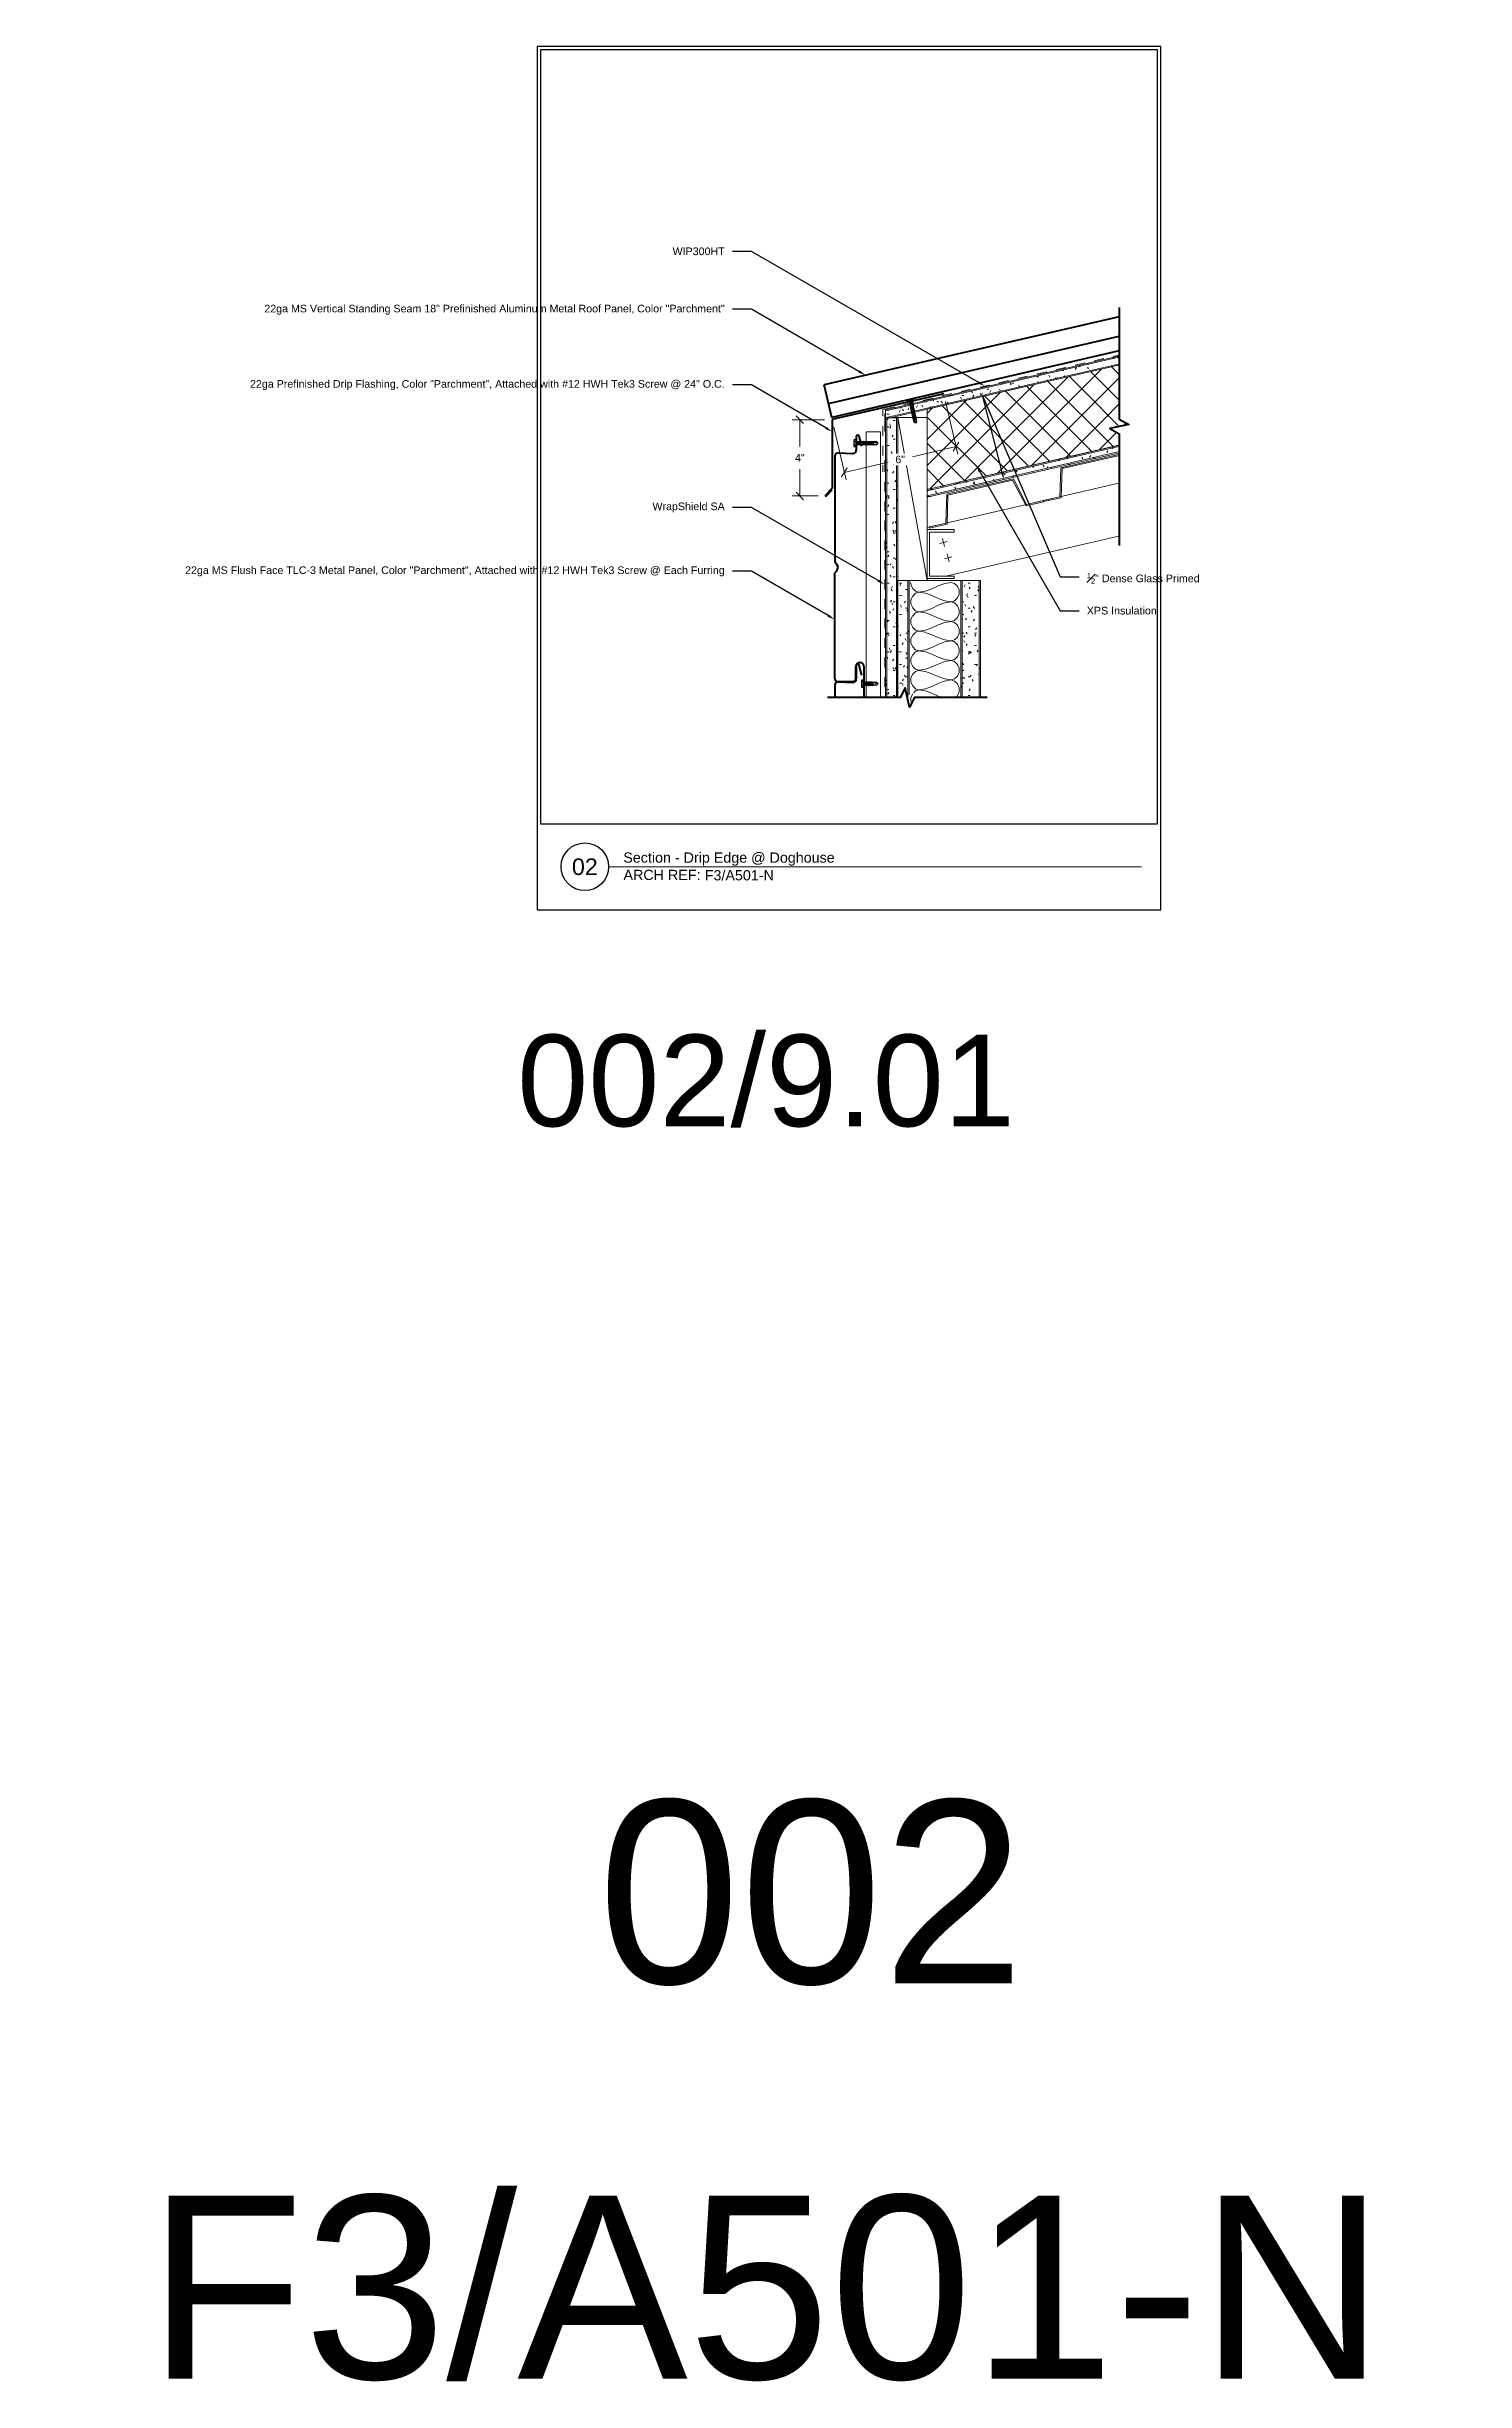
# Model space of a CAD drawing. Header units: inches. Extents: x -293 to 39679, y -468 to 488.
# Drawn here: x 85 to 159.4, y -76.9 to 45.5 of the extents above; entities that cross this region are included whole.
import ezdxf
from ezdxf import colors
from ezdxf.entities.mleader import LeaderData, LeaderLine
from ezdxf.enums import TextEntityAlignment as Align
from ezdxf.math import Vec2, Vec3

# ---------------------------------------------------------------- set-up
doc = ezdxf.new("R2010")
doc.units = ezdxf.units.IN
doc.header["$MEASUREMENT"] = 0
doc.linetypes.add('PHANTOM2', pattern=[1.25, 0.625, -0.125, 0.125, -0.125, 0.125, -0.125])
doc.layers.get('Defpoints').update_dxf_attribs({"color": 3})
doc.layers.add('NSE-Border', color=156, linetype='Continuous', plot=False)
for name, color, linetype, lineweight in [('NSE-By_Others', 252, 'Continuous', 0), ('NSE-Call-Outs', 51, 'Continuous', 13), ('NSE-Flashing 01', 2, 'Continuous', 40), ('NSE-Furring 01', 30, 'Continuous', 18), ('NSE-Hardware', 111, 'Continuous', 25), ('NSE-Notes', 11, 'Continuous', 40), ('NSE-Panels 01', 1, 'Continuous', 40), ('NSE-Panels 03', 3, 'Continuous', 40), ('NSE-Title', 51, 'Continuous', 9), ('NSE-Underlayment', 6, 'PHANTOM2', 13)]:
    doc.layers.add(name, color=color, linetype=linetype, lineweight=lineweight)
doc.layers.add('NSE-Detail Border', color=7, linetype='Continuous')
doc.layers.add('PDF2_Solid Fills', color=7, linetype='Continuous', true_color=0x221e1f)
doc.styles.add('004 - NSSM - Standard', font='arial.ttf', dxfattribs={"height": 0.4})
doc.styles.add('008 - NSSM - Standard', font='arial.ttf', dxfattribs={"height": 0.8})
doc.styles.add('048 - NSSM - Standard', font='arial.ttf', dxfattribs={"height": 4.8})
doc.styles.add('096 - NSSM - Standard', font='arial.ttf', dxfattribs={"height": 9.6})
doc.styles.add('Anno - NSSM - Standard', font='arial.ttf', dxfattribs={"height": 0.1})
doc.dimstyles.new('004 - NSSM - Standard', dxfattribs={"dimtxt": 0.4, "dimasz": 0.4, "dimexe": 0.4, "dimexo": 0.4, "dimgap": 0.4, "dimtad": 0, "dimtih": 1, "dimtoh": 1, "dimdec": 4, "dimzin": 3, "dimdsep": 46, "dimlunit": 4, "dimtxsty": '004 - NSSM - Standard', "dimblk": 'OBLIQUE', "dimcen": 0.4, "dimclrd": 51, "dimclre": 51, "dimclrt": 256, "dimadec": 0, "dimazin": 0, "dimtfac": 0.7, "dimtdec": 4, "dimtmove": 1, "dimatfit": 2, "dimfxl": 1, "dimtfill": 1, "dimtfillclr": 11, "dimfrac": 1, "dimtolj": 1, "dimtzin": 0, "dimlwd": 0, "dimlwe": 0, "dimarcsym": 0})
doc.dimstyles.get("Standard").update_dxf_attribs({"dimtxt": 0.18, "dimasz": 0.18, "dimexe": 0.18, "dimexo": 0.0625, "dimgap": 0.09, "dimtad": 0, "dimtih": 1, "dimtoh": 1, "dimdec": 4, "dimzin": 0, "dimdsep": 46, "dimtxsty": 'Standard', "dimcen": 0.09, "dimadec": 0, "dimazin": 0, "dimtfac": 1, "dimtdec": 4, "dimtofl": 0, "dimtmove": 0, "dimatfit": 3, "dimfxl": 1, "dimtolj": 1, "dimtzin": 0, "dimarcsym": 0})

msp = doc.modelspace()

# ---------------------------------------------------------------- texts
at = {"layer": 'Defpoints', "color": 5, "insert": (122.70038, -6.28629), "char_height": 4.8, "attachment_point": 2, "style": '048 - NSSM - Standard'}
msp.add_mtext_dynamic_manual_height_columns('002/9.01', width=15.7513444, gutter_width=2, heights=[0], dxfattribs=at)
at = {"layer": 'Defpoints', "insert": (125.07044, -51.2797), "char_height": 9.6, "attachment_point": 5, "style": '096 - NSSM - Standard'}
msp.add_mtext_dynamic_manual_height_columns('002', width=16.3938227, gutter_width=0.5, heights=[0], dxfattribs=at)
at = {"layer": 'NSE-Title', "insert": (122.70038, -72), "char_height": 9.6, "width": 31.6499699, "attachment_point": 5, "style": '096 - NSSM - Standard'}
msp.add_mtext('F3/A501-N', dxfattribs=at)

# ---------------------------------------------------------------- blocks, each defined once
blk = doc.blocks.new('*U5')
blk.add_wipeout([(8.13, 1.129), (8.13, 0), (0, 0), (0, 11.313), (8.172, 11.313), (8.172, 0), (8.13, 0), (8.13, 11.271), (0.042, 11.271), (0.042, 1.129)])
at = {"layer": 'Defpoints', "ltscale": 0.0625}
blk.add_lwpolyline([(0.042, 1.129), (8.13, 1.129), (8.13, 11.271), (0.042, 11.271)], close=True, dxfattribs=at)
at = {"layer": 'Defpoints'}
blk.add_circle((0.625, 0.567), 0.312, dxfattribs=at)
at = {"layer": 'NSE-Border', "ltscale": 0.0625}
blk.add_lwpolyline([(0, 0), (8.172, 0), (8.172, 11.313), (0, 11.313)], close=True, dxfattribs=at)
at = {"layer": 'NSE-Title'}
blk.add_line((0.938, 0.567), (7.922, 0.567), dxfattribs=at)
at = {"layer": 'Defpoints', "style": '008 - NSSM - Standard'}
blk.add_attdef('DETAIL_NUMBER', text='', height=0.218, dxfattribs=at).set_placement((0.625, 0.567), align=Align.MIDDLE_CENTER)
at = {"layer": 'NSE-Title', "style": '004 - NSSM - Standard'}
blk.add_text('ARCH REF:', height=0.1341, dxfattribs=at).set_placement((1.636, 0.46), align=Align.MIDDLE_CENTER)
for tag, p in [('DETAIL_DESCRIPTION', (1.129, 0.62)), ('ARCH_REF', (2.197, 0.388))]:
    blk.add_attdef(tag, p, '', height=0.134, dxfattribs=at)
blk = doc.blocks.new('*U33')
at = {"color": 99}
blk.add_wipeout([(-4.19, 0), (-0.38, 0), (-0.11, 0.5), (0.11, -0.5), (0.38, 0), (4.19, 0), (4.19, -3), (-4.19, -3)], dxfattribs=at)
blk.add_lwpolyline([(4.19, 0), (0.38, 0), (0.11, -0.5), (-0.11, 0.5), (-0.38, 0), (-4.19, 0)])
blk = doc.blocks.new('*U21')
at = {"color": 99}
blk.add_wipeout([(-6.24, 0), (-0.38, 0), (-0.11, 0.5), (0.11, -0.5), (0.38, 0), (6.24, 0), (6.24, -3), (-6.24, -3)], dxfattribs=at)
blk.add_lwpolyline([(6.24, 0), (0.38, 0), (0.11, -0.5), (-0.11, 0.5), (-0.38, 0), (-6.24, 0)])
blk = doc.blocks.new('*U36')
blk.add_lwpolyline([(0, 0), (3.59, 0), (3.95, 0.35, -1), (3.99, 0.31), (3.68, 0)], format="xyb")
blk = doc.blocks.new('_Oblique')
at = {"color": 0, "linetype": 'ByBlock', "lineweight": -2}
blk.add_line((-0.5, -0.5), (0.5, 0.5), dxfattribs=at)
blk = doc.blocks.new('*D50')
at = {"layer": 'Defpoints', "color": 0, "transparency": 16777216}
for p in [(132.02, 27.3), (126.17, 25.95), (132.66, 24.54)]:
    blk.add_point(p, dxfattribs=at)
at = {"layer": 'NSE-Call-Outs', "color": 51, "lineweight": 0, "transparency": 16777216}
for p, q in [((132.11, 26.91), (132.75, 24.15)), ((126.26, 25.56), (126.9, 22.8)), ((132.66, 24.54), (130.37, 24.01)), ((126.81, 23.19), (129.1, 23.72))]:
    blk.add_line(p, q, dxfattribs=at)
at = {"layer": 'NSE-Call-Outs', "color": 51, "lineweight": 0, "transparency": 16777216, "xscale": 0.4, "yscale": 0.4, "zscale": 0.4}
for p, rotation in [((132.66, 24.54), 12.99768714988417), ((126.81, 23.19), 192.9976871498842)]:
    blk.add_blockref('_Oblique', p, dxfattribs=dict(at, rotation=rotation))
at = {"layer": 'NSE-Call-Outs', "transparency": 16777216, "insert": (129.73, 23.86), "char_height": 0.4, "attachment_point": 5, "style": '004 - NSSM - Standard', "bg_fill": 3, "box_fill_scale": 1.25, "bg_fill_color": 256, "bg_fill_true_color": 13158600, "bg_fill_transparency": 0}
blk.add_mtext('\\A1;6"', dxfattribs=at)
blk = doc.blocks.new('*D51')
at = {"layer": 'Defpoints', "color": 0, "transparency": 16777216}
for p in [(126.17, 25.95), (124.47, 21.95), (125.84, 21.95)]:
    blk.add_point(p, dxfattribs=at)
at = {"layer": 'NSE-Call-Outs', "color": 51, "lineweight": 0, "transparency": 16777216}
for p, q in [((125.77, 25.95), (124.07, 25.95)), ((124.47, 25.95), (124.47, 24.55)), ((124.47, 21.95), (124.47, 23.35)), ((125.44, 21.95), (124.07, 21.95))]:
    blk.add_line(p, q, dxfattribs=at)
at = {"layer": 'NSE-Call-Outs', "color": 51, "lineweight": 0, "transparency": 16777216, "xscale": 0.4, "yscale": 0.4, "zscale": 0.4}
for p, rotation in [((124.47, 25.95), 90), ((124.47, 21.95), 270)]:
    blk.add_blockref('_Oblique', p, dxfattribs=dict(at, rotation=rotation))
at = {"layer": 'NSE-Call-Outs', "transparency": 16777216, "insert": (124.47, 23.95), "char_height": 0.4, "attachment_point": 5, "style": '004 - NSSM - Standard', "bg_fill": 3, "box_fill_scale": 1.25, "bg_fill_color": 256, "bg_fill_true_color": 13158600, "bg_fill_transparency": 0}
blk.add_mtext('\\A1;4"', dxfattribs=at)
blk = doc.blocks.new('*U78')
for p, q in [((-0.06, 0.09), (0.03, 0.09)), ((-0.06, -0.09), (0.03, -0.09))]:
    blk.add_line(p, q)
for points in [[(0.03, 0.18), (-0.06, 0.18, 0.414214), (-0.07, 0.17), (-0.07, -0.17, 0.414214), (-0.06, -0.18), (0.03, -0.18)], [(-0.07, 0.1, 0.414214), (-0.06, 0.09, 0.414214), (-0.07, 0.08)], [(-0.07, -0.08, 0.414214), (-0.06, -0.09, 0.414214), (-0.07, -0.1)]]:
    blk.add_lwpolyline(points, format="xyb")
blk.add_lwpolyline([(0.05, 0.2), (0.03, 0.2), (0.03, -0.2), (0.05, -0.2)], close=True)
at = {"has_arrowhead": 0}
for points in [[(0.05, 0.08), (1.11, 0.08), (1.2, 0), (1.11, -0.08), (0.05, -0.08), (0.05, 0.08)], [(0.08, 0.08), (0.09, 0.11), (0.14, -0.11), (0.15, -0.08)], [(0.14, 0.08), (0.15, 0.11), (0.21, -0.11), (0.21, -0.08)], [(0.2, 0.08), (0.21, 0.11), (0.27, -0.11), (0.28, -0.08)], [(0.27, 0.08), (0.27, 0.11), (0.33, -0.11), (0.34, -0.08)], [(0.33, 0.08), (0.34, 0.11), (0.39, -0.11), (0.4, -0.08)], [(0.39, 0.08), (0.4, 0.11), (0.46, -0.11), (0.46, -0.08)], [(0.45, 0.08), (0.46, 0.11), (0.52, -0.11), (0.53, -0.08)], [(0.52, 0.08), (0.52, 0.11), (0.58, -0.11), (0.59, -0.08)], [(0.58, 0.08), (0.59, 0.11), (0.64, -0.11), (0.65, -0.08)], [(0.64, 0.08), (0.65, 0.11), (0.71, -0.11), (0.71, -0.08)], [(0.7, 0.08), (0.71, 0.11), (0.77, -0.11), (0.78, -0.08)], [(0.77, 0.08), (0.77, 0.11), (0.83, -0.11), (0.84, -0.08)], [(0.83, 0.08), (0.84, 0.11), (0.89, -0.11), (0.9, -0.08)], [(1.11, 0.08), (0.96, 0.05), (0.91, 0), (0.96, -0.05), (1.11, -0.08)], [(0.96, 0.05), (1.2, 0)], [(0.05, 0), (0.08, -0.11), (0.09, -0.08)]]:
    blk.add_leader(points, dimstyle='Standard', override={"dimasz": 0, "dimgap": 0, "dimldrblk": 'None'}, dxfattribs=at)
blk = doc.blocks.new('*U79')
for p, q in [((-0.06, 0.09), (0.03, 0.09)), ((-0.06, -0.09), (0.03, -0.09))]:
    blk.add_line(p, q)
for points in [[(0.03, 0.18), (-0.06, 0.18, 0.414214), (-0.07, 0.17), (-0.07, -0.17, 0.414214), (-0.06, -0.18), (0.03, -0.18)], [(-0.07, 0.1, 0.414214), (-0.06, 0.09, 0.414214), (-0.07, 0.08)], [(-0.07, -0.08, 0.414214), (-0.06, -0.09, 0.414214), (-0.07, -0.1)]]:
    blk.add_lwpolyline(points, format="xyb")
blk.add_lwpolyline([(0.05, 0.2), (0.03, 0.2), (0.03, -0.2), (0.05, -0.2)], close=True)
at = {"has_arrowhead": 0}
for points in [[(0.05, 0.08), (0.73, 0.08), (0.81, 0), (0.73, -0.08), (0.05, -0.08), (0.05, 0.08)], [(0.08, 0.08), (0.09, 0.11), (0.14, -0.11), (0.15, -0.08)], [(0.14, 0.08), (0.15, 0.11), (0.21, -0.11), (0.21, -0.08)], [(0.2, 0.08), (0.21, 0.11), (0.27, -0.11), (0.28, -0.08)], [(0.27, 0.08), (0.27, 0.11), (0.33, -0.11), (0.34, -0.08)], [(0.33, 0.08), (0.34, 0.11), (0.39, -0.11), (0.4, -0.08)], [(0.39, 0.08), (0.4, 0.11), (0.46, -0.11), (0.46, -0.08)], [(0.45, 0.08), (0.46, 0.11), (0.52, -0.11), (0.53, -0.08)], [(0.73, 0.08), (0.57, 0.05), (0.52, 0), (0.57, -0.05), (0.73, -0.08)], [(0.57, 0.05), (0.81, 0)], [(0.05, 0), (0.08, -0.11), (0.09, -0.08)]]:
    blk.add_leader(points, dimstyle='Standard', override={"dimasz": 0, "dimgap": 0, "dimldrblk": 'None'}, dxfattribs=at)
blk = doc.blocks.new('*U38')
for points in [[(-0.01, 0.18), (-0.01, -0.18)], [(0.05, -0.18), (0.05, 0.18)]]:
    blk.add_lwpolyline(points)
for centre, start, end in [((0.02, 0.12), 63.732, 116.268), ((0.02, -0.12), 243.732, 296.268)]:
    blk.add_arc(centre, 0.0706, start, end)
at = {"has_arrowhead": 0}
for points in [[(0.05, 0.06), (1.15, 0.06), (1.22, 0), (1.15, -0.07), (0.05, -0.07), (0.05, 0.06)], [(0.08, 0.06), (0.09, 0.09), (0.14, -0.1), (0.15, -0.07)], [(0.14, 0.06), (0.15, 0.09), (0.2, -0.1), (0.21, -0.07)], [(0.21, 0.06), (0.21, 0.09), (0.26, -0.1), (0.27, -0.07)], [(0.27, 0.06), (0.28, 0.09), (0.33, -0.1), (0.34, -0.07)], [(0.33, 0.06), (0.34, 0.09), (0.39, -0.1), (0.4, -0.07)], [(0.39, 0.06), (0.4, 0.09), (0.45, -0.1), (0.46, -0.07)], [(0.46, 0.06), (0.46, 0.09), (0.51, -0.1), (0.52, -0.07)], [(0.52, 0.06), (0.53, 0.09), (0.58, -0.1), (0.59, -0.07)], [(0.58, 0.06), (0.59, 0.09), (0.64, -0.1), (0.65, -0.07)], [(0.64, 0.06), (0.65, 0.09), (0.7, -0.1), (0.71, -0.07)], [(0.71, 0.06), (0.71, 0.09), (0.76, -0.1), (0.77, -0.07)], [(0.77, 0.06), (0.78, 0.09), (0.83, -0.1), (0.84, -0.07)], [(0.83, 0.06), (0.84, 0.09), (0.89, -0.1), (0.9, -0.07)], [(0.89, 0.06), (0.9, 0.09), (0.95, -0.1), (0.96, -0.07)], [(0.96, 0.06), (0.96, 0.09), (1.01, -0.1), (1.02, -0.07)], [(1.15, 0.06), (1.02, 0.04), (0.99, 0), (1.02, -0.04), (1.15, -0.07)], [(1.02, 0.04), (1.22, 0)], [(0.05, 0), (0.08, -0.1), (0.09, -0.07)]]:
    blk.add_leader(points, dimstyle='Standard', override={"dimasz": 0, "dimgap": 0, "dimldrblk": 'None'}, dxfattribs=at)

# ---------------------------------------------------------------- hatches: boundary and pattern name
at = {"layer": 'PDF2_Solid Fills', "true_color": 0x221f1f, "transparency": 33554559}
h = msp.add_hatch(color=250, dxfattribs=at)
h.paths.add_polyline_path([(157.29122, 40.43839), (157.34715, 40.47765)], flags=0)
h.paths.add_polyline_path([(157.34715, 40.47765, 0.000047284), (157.34732, 40.64805)], flags=0)
h.paths.add_polyline_path([(157.29134, 40.6, 0.000175669), (157.29122, 40.43839)], flags=0)
h = msp.add_hatch(color=250, dxfattribs=at)
h.paths.add_polyline_path([(157.46678, 40.43839), (157.52268, 40.47765)], flags=0)
h.paths.add_polyline_path([(157.52268, 40.47765, 0.000047284), (157.52285, 40.64805)], flags=0)
h.paths.add_polyline_path([(157.46678, 40.43839, 0.000011141), (157.46685, 40.6)], flags=0)
h = msp.add_hatch(color=250, dxfattribs=at)
h.paths.add_polyline_path([(157.64309, 40.55181), (157.64314, 40.60477)], flags=0)
h.paths.add_polyline_path([(157.68429, 40.55184, 0.000090522), (157.64309, 40.55181)], flags=0)
h = msp.add_hatch(color=250, dxfattribs=at)
h.paths.add_polyline_path([(157.87587, 40.64672, 0.001737466), (157.92753, 40.68399)], flags=0)
h.paths.add_polyline_path([(157.80337, 40.64474), (157.87135, 40.64474)], flags=0)
h = msp.add_hatch(color=250, dxfattribs=at)
h.paths.add_polyline_path([(158.11194, 40.49517), (158.10231, 40.49517)], flags=0)
h.paths.add_polyline_path([(158.15033, 40.49843), (158.15033, 40.46327)], flags=0)
h.paths.add_polyline_path([(158.15533, 40.45981, 0.009930903), (158.15718, 40.46009)], flags=0)
h.paths.add_polyline_path([(158.15718, 40.46009), (158.15718, 40.45252)], flags=0)
h.paths.add_polyline_path([(158.14002, 40.47557), (158.14002, 40.48388)], flags=0)
h.paths.add_polyline_path([(158.12931, 40.48071, 0.034380387), (158.13516, 40.48185)], flags=0)
h.paths.add_polyline_path([(158.12931, 40.48071), (158.12312, 40.47993)], flags=0)
h = msp.add_hatch(color=250, dxfattribs=at)
h.paths.add_polyline_path([(158.81406, 40.56943), (158.81406, 40.57257)], flags=0)
h.paths.add_polyline_path([(158.80531, 40.5934), (158.80531, 40.6696)], flags=0)
h.paths.add_polyline_path([(158.63367, 40.68235), (158.6962, 40.68235)], flags=0)
h.paths.add_polyline_path([(158.74369, 40.58687), (158.74685, 40.56943)], flags=0)
h = msp.add_hatch(color=250, dxfattribs=at)
h.paths.add_polyline_path([(159.35923, 40.56943), (159.35923, 40.57257)], flags=0)
h.paths.add_polyline_path([(159.35048, 40.5934), (159.35048, 40.6696)], flags=0)
h.paths.add_polyline_path([(159.17887, 40.68235), (159.24141, 40.68235)], flags=0)
h.paths.add_polyline_path([(159.2889, 40.58687), (159.29205, 40.56943)], flags=0)

# ---------------------------------------------------------------- linework, layer by layer
at = {"layer": 'NSE-By_Others'}
for p, q in [((132.55568, 20.19162), (131.16424, 20.19162)), ((132.91034, 17.51878), (132.91034, 11.38712))]:
    msp.add_line(p, q, dxfattribs=at)
for points in [[(143.22029, 29.7573), (128.96857, 26.46763)], [(143.23442, 29.69607), (128.9827, 26.40641)], [(129.00957, 26.05927), (143.22029, 29.33808)], [(129.26833, 26.05825), (143.22029, 29.27888)], [(143.22029, 29.28048), (131.15097, 26.49422)], [(133.06129, 22.73088), (138.53181, 28.20123)], [(134.83481, 23.1403), (140.30523, 28.61038)], [(136.62176, 23.54974), (142.07856, 29.01953)], [(136.89474, 28.20123), (137.00395, 28.20123)], [(137.13989, 28.30994), (137.11261, 28.33687)], [(137.57598, 28.18534), (137.52128, 28.28128)], [(137.90348, 28.15898), (137.87622, 28.10514)], [(137.99904, 28.13206), (137.97178, 28.15898)], [(138.21779, 28.52811), (138.31331, 28.52811)], [(138.35357, 28.26794), (138.31267, 28.19893)], [(138.39515, 23.95752), (143.22029, 28.79522)], [(142.01042, 24.79018), (138.59983, 28.21457)], [(138.96754, 28.67709), (138.91293, 28.58101)], [(139.15938, 28.71899), (139.11841, 28.80162)], [(139.52705, 28.85498), (139.62268, 28.85498)], [(139.60955, 28.60991), (139.55493, 28.706)], [(143.11462, 25.04827), (139.70419, 28.47252)], [(140.46895, 29.10165), (140.45527, 29.11515)], [(143.22029, 26.31859), (140.80993, 28.71934)], [(140.83647, 29.18186), (140.94556, 29.18186)], [(141.19174, 29.14118), (141.13718, 29.23745)], [(141.20491, 29.27748), (141.15034, 29.18119)], [(131.15051, 23.54757), (134.97029, 27.36736)], [(131.15059, 24.91131), (133.19699, 26.95821)], [(131.28689, 22.31967), (136.74373, 27.77651)], [(131.49204, 26.94504), (131.43742, 27.02714)], [(132.31065, 27.21837), (132.4198, 27.21837)], [(132.95176, 27.02722), (132.89729, 27.12276)], [(132.96554, 27.21837), (133.07469, 27.21837)], [(136.45762, 23.50807), (133.04724, 26.93152)], [(133.52455, 27.35398), (133.46985, 27.44963)], [(133.59295, 27.23172), (133.53829, 27.14956)], [(133.63361, 27.54525), (133.72912, 27.54525)], [(133.97492, 27.24514), (133.92041, 27.32733)], [(134.04274, 27.35402), (133.98823, 27.2584)], [(137.56313, 23.76833), (134.15269, 27.19169)], [(134.27485, 27.54525), (134.38396, 27.54525)], [(134.49271, 27.47632), (134.43817, 27.38066)], [(134.98424, 27.44957), (134.92969, 27.54525)], [(135.09311, 27.87213), (135.0521, 27.78978)], [(138.6813, 24.02497), (135.25723, 27.43629)], [(135.55697, 27.77633), (135.50235, 27.87213)], [(135.5842, 27.87213), (135.69344, 27.87213)], [(135.99372, 27.66751), (135.93912, 27.74983)], [(139.78694, 24.28525), (136.3764, 27.69646)], [(136.98957, 27.90061), (136.96234, 27.9544)], [(137.4537, 28.03668), (137.43991, 28.00977)], [(140.89119, 24.54335), (137.48064, 27.9544)], [(140.16859, 24.36701), (143.22029, 27.4189)], [(128.9269, 25.33492), (128.9269, 26.2622)], [(128.96768, 26.46678), (128.96768, 26.05713)], [(128.96784, 26.05762), (129.00874, 26.05762)], [(129.60905, 26.04428), (128.96799, 26.04428)], [(128.96799, 26.04428), (128.96799, 11.38649)], [(129.0361, 11.38651), (129.0361, 26.04428)], [(129.03633, 26.23552), (129.14542, 26.23552)], [(129.11791, 26.04428), (129.06348, 25.94912)], [(129.2273, 25.6357), (129.17261, 25.73075)], [(131.15056, 26.05762), (129.26785, 26.05762)], [(129.36401, 25.90864), (129.47313, 25.90864)], [(129.45993, 26.52276), (129.44621, 26.57796)], [(129.54094, 11.38664), (129.54094, 26.04428)], [(129.60893, 26.05762), (131.15107, 17.51878)], [(129.60905, 17.51848), (129.60905, 26.04428)], [(129.7319, 26.44009), (129.6774, 26.3448)], [(129.69079, 26.56239), (129.80001, 26.56239)], [(129.90976, 26.41371), (129.85508, 26.50903)], [(130.18187, 26.56239), (130.12734, 26.46706)], [(130.34562, 26.56239), (130.45484, 26.56239)], [(130.63298, 26.68692), (130.57842, 26.59154)], [(130.91911, 26.61821), (130.87827, 26.7136)], [(131.00133, 26.8915), (131.11052, 26.8915)], [(131.15107, 17.51878), (131.15056, 26.05762)], [(131.15072, 26.27643), (131.4098, 26.54905)], [(134.23452, 23.00261), (131.15126, 26.08653)], [(131.15134, 26.49568), (131.15134, 22.30682)], [(131.35528, 26.64467), (131.32801, 26.58946)], [(131.65611, 26.8915), (131.7653, 26.8915)], [(131.94237, 26.82272), (131.88777, 26.91818)], [(135.33856, 23.26121), (131.92808, 26.67135)], [(132.25537, 26.87593), (132.20078, 26.79388)], [(129.03642, 24.59891), (129.14568, 24.59891)], [(129.03687, 25.58176), (129.14586, 25.58176)], [(129.24124, 25.5951), (129.18674, 25.5001)], [(129.36346, 25.1437), (129.30889, 25.04886)], [(129.36356, 24.92578), (129.47279, 24.92578)], [(131.1504, 22.29305), (143.22029, 25.079)], [(131.15079, 22.22344), (143.23443, 25.01391)], [(131.15081, 21.95049), (143.20616, 24.73257)], [(131.15081, 21.886), (143.22029, 24.67135)], [(133.12879, 22.74258), (131.15083, 24.72121)], [(131.23228, 22.30675), (143.22029, 25.07513)], [(140.89125, 24.42035), (140.83663, 24.51663)], [(128.99608, 23.84953), (128.96875, 23.80813)], [(129.0775, 23.27557), (129.02295, 23.37145)], [(129.30956, 24.17583), (129.255, 24.27203)], [(129.3638, 23.60271), (129.47283, 23.60271)], [(129.43234, 23.97184), (129.37783, 23.87575)], [(132.01084, 22.48535), (131.15131, 23.35811)], [(135.85744, 23.28917), (135.80291, 23.19333)], [(136.74382, 23.52043), (136.68923, 23.43939)], [(137.27658, 23.48163), (137.22199, 23.56268)], [(137.48095, 23.48041), (137.42638, 23.38449)], [(137.69959, 23.39916), (137.6723, 23.45372)], [(138.09486, 23.88956), (138.0402, 23.7935)], [(138.14894, 23.42482), (138.10794, 21.91033)], [(141.64137, 24.22978), (138.14899, 23.4255)], [(138.17674, 21.85731), (138.21757, 23.38479)], [(138.21799, 23.38552), (141.61484, 24.16307)], [(138.53122, 23.99852), (138.4903, 23.91733)], [(138.54486, 23.60271), (138.62676, 23.60271)], [(138.70901, 23.63182), (138.68187, 23.6583)], [(138.85902, 24.01276), (138.83184, 24.06745)], [(138.96795, 24.09414), (138.92701, 24.03944)], [(139.309, 23.88908), (139.25449, 23.98518)], [(139.71831, 24.08079), (139.66378, 23.98467)], [(139.85424, 23.92959), (139.94965, 23.92959)], [(140.61817, 24.3254), (140.56359, 24.22918)], [(141.16475, 24.25869), (141.27388, 24.25869)], [(141.34172, 24.31302), (141.28713, 24.39433)], [(141.34181, 24.28537), (141.31444, 24.23064)], [(129.06402, 22.6621), (129.00945, 22.57967)], [(129.03595, 22.61985), (129.14508, 22.61985)], [(129.3906, 23.23358), (129.33607, 23.13775)], [(129.36362, 22.29297), (129.47278, 22.29297)], [(129.51395, 22.7844), (129.45935, 22.68874)], [(129.5679, 22.42866), (129.51336, 22.52423)], [(131.20512, 22.30632), (131.15062, 22.29314)], [(131.15062, 22.30632), (131.23245, 22.30632)], [(131.19164, 22.22547), (131.15081, 22.29297)], [(131.15081, 22.29297), (131.15081, 21.92418)], [(131.15109, 20.30133), (143.22029, 23.09007)], [(131.32813, 22.29297), (131.43729, 22.29297)], [(131.6419, 22.11507), (131.58726, 22.19736)], [(131.98311, 22.48421), (131.94209, 22.40183)], [(132.17441, 22.04837), (132.11979, 20.5334)], [(135.66691, 22.85334), (132.17449, 22.04821)], [(132.22875, 21.99267), (135.6256, 22.7844)], [(132.65115, 22.31974), (132.59663, 22.41528)], [(132.63743, 22.61985), (132.74656, 22.61985)], [(132.85608, 22.68879), (132.82887, 22.63437)], [(133.225, 22.64872), (133.17042, 22.74438)], [(133.62015, 22.68879), (133.56557, 22.59315)], [(133.66061, 22.52424), (133.60605, 22.61985)], [(134.0299, 22.94895), (134.05713, 22.94895)], [(134.68382, 22.72875), (134.62921, 22.82443)], [(135.24399, 23.05773), (135.18949, 23.15353)], [(135.6256, 22.7844), (136.33485, 21.43352)], [(135.69323, 22.93325), (135.63875, 23.029)], [(136.36265, 21.5021), (135.66691, 22.85334)], [(136.70269, 23.16584), (136.66188, 23.23358)], [(129.02317, 21.93941), (128.96858, 21.84405)], [(129.03616, 20.98324), (129.14528, 20.98324)], [(129.0366, 21.9661), (129.14562, 21.9661)], [(129.14534, 21.48801), (129.09084, 21.39281)], [(129.15888, 21.81515), (129.10429, 21.91051)], [(129.36338, 21.31012), (129.47246, 21.31012)], [(129.60923, 21.69289), (129.55467, 21.7882)], [(129.60959, 21.03906), (129.59599, 21.05217)], [(131.15034, 21.92385), (131.3141, 21.92385)], [(132.18755, 20.47812), (132.2285, 21.99278)], [(136.33511, 21.43411), (137.24916, 21.65256)], [(137.23497, 21.70593), (136.36181, 21.50058)], [(138.10789, 21.91051), (137.23489, 21.70664)], [(137.23497, 21.70593), (137.2486, 21.65172)], [(137.24914, 21.65331), (138.17687, 21.85714)], [(129.37711, 20.58743), (129.32263, 20.50563)], [(129.4046, 20.0702), (129.35005, 20.16494)], [(129.36325, 20.00039), (129.47246, 20.00039)], [(129.50031, 20.15159), (129.44576, 20.05686)], [(129.52807, 20.52144), (129.47343, 20.61634)], [(129.60907, 19.67351), (129.56814, 19.60503)], [(131.16432, 20.17828), (131.15076, 20.17828)], [(131.15076, 20.17828), (131.15076, 20.16521)], [(131.15083, 20.16494), (131.15083, 20.15187)], [(131.15107, 20.15159), (131.15107, 17.65431)], [(131.16424, 20.19162), (131.16424, 20.17855)], [(131.26039, 20.32949), (131.27411, 20.26084)], [(132.11982, 20.53406), (131.26046, 20.32961)], [(131.27355, 20.26098), (132.18752, 20.47847)], [(131.27369, 17.75061), (131.27369, 20.05598)], [(131.27369, 20.05598), (132.55601, 20.05598)], [(131.94258, 19.71576), (132.05183, 19.30647)], [(132.13304, 17.75103), (143.22029, 20.31223)], [(132.55568, 20.0544), (132.55568, 20.19162)], [(129.00865, 19.29104), (128.96763, 19.22266)], [(129.00948, 19.45609), (128.96858, 19.52452)], [(129.03605, 18.36377), (129.14523, 18.36377)], [(129.03678, 19.01975), (129.14591, 19.01975)], [(129.1319, 18.84186), (129.07729, 18.7606)], [(129.255, 18.40602), (129.20049, 18.31029)], [(129.36319, 18.69065), (129.47234, 18.69065)], [(129.45958, 19.3328), (129.40501, 19.42891)], [(129.5007, 18.61038), (129.44612, 18.70622)], [(131.80556, 19.45536), (132.20125, 19.56455)], [(132.05105, 18.65073), (132.44667, 18.75959)], [(132.18811, 18.91079), (132.29719, 18.50112)], [(129.03694, 17.38314), (129.14604, 17.38314)], [(129.25508, 17.71012), (129.20036, 17.80564)], [(129.32302, 17.21859), (129.26842, 17.12329)], [(129.37726, 18.15914), (129.32277, 18.25482)], [(129.36412, 17.71002), (129.4732, 17.71002)], [(133.94757, 11.38727), (133.94757, 17.51878), (129.55486, 17.51878)], [(129.55486, 17.51878), (129.55486, 11.38664)], [(129.60962, 17.71002), (129.59602, 17.69707)], [(129.60951, 17.51878), (129.60951, 11.38666)], [(129.6917, 17.38314), (129.80096, 17.38314)], [(129.77297, 17.34089), (129.71835, 17.24555)], [(130.1283, 17.51878), (130.1283, 11.4009)], [(130.19652, 11.53048), (130.19652, 17.51878)], [(130.27785, 17.42317), (130.31891, 17.23242)], [(130.31872, 17.23193), (130.41419, 17.06878)], [(131.15063, 17.65443), (131.15063, 17.64148)], [(131.15074, 17.64109), (131.16449, 17.62814)], [(131.16459, 17.62774), (132.55606, 17.62774)], [(132.55579, 17.75005), (131.27357, 17.75005)], [(131.3827, 17.08211), (131.72372, 17.24528)], [(131.72341, 17.24474), (132.06443, 17.36758)], [(132.0651, 17.36821), (132.40603, 17.42317)], [(132.40603, 17.42317), (132.58336, 17.36821)], [(132.55579, 17.62704), (132.55579, 17.75005)], [(132.5829, 17.36758), (132.73289, 17.21727)], [(132.73354, 17.21859), (132.829, 17.01345)], [(132.97909, 17.51878), (132.97909, 11.38713)], [(133.14316, 17.28752), (133.08855, 17.1922)], [(133.2933, 17.38314), (133.4024, 17.38314)], [(133.40249, 17.08328), (133.3479, 17.17857)], [(133.87905, 17.24528), (133.82461, 17.14996)], [(133.87935, 17.51878), (133.87935, 11.38726)], [(129.28222, 16.4959), (129.22761, 16.40086)], [(129.3087, 16.98505), (129.25413, 17.06738)], [(129.3498, 16.24971), (129.29522, 16.34469)], [(129.4044, 16.0445), (129.34988, 15.94962)], [(129.36397, 16.40029), (129.47315, 16.40029)], [(129.69112, 16.72716), (129.80027, 16.72716)], [(129.80031, 16.12745), (129.74576, 16.22239)], [(130.01842, 16.44031), (129.96382, 16.35818)], [(130.01834, 17.05404), (130.11374, 17.05404)], [(130.01905, 16.07341), (130.11458, 16.07341)], [(130.11361, 15.96223), (130.07262, 15.90757)], [(130.29166, 16.50925), (130.29166, 16.29177)], [(130.38717, 16.70048), (130.29173, 16.51025)], [(130.29175, 16.29133), (130.38736, 16.08691)], [(130.5368, 16.84946), (130.38662, 16.69945)], [(130.38729, 16.08675), (130.53735, 15.93717)], [(130.41373, 17.06738), (130.55014, 16.95761)], [(130.53682, 15.93554), (130.70045, 15.88089)], [(130.70102, 16.90506), (130.53726, 16.8502)], [(130.55027, 16.95842), (130.70034, 16.90356)], [(130.70034, 16.90356), (131.05503, 16.95842)], [(130.70045, 15.88089), (131.05521, 15.93554)], [(131.05564, 16.8502), (130.70102, 16.90506)], [(131.05491, 15.93562), (131.38233, 16.05784)], [(131.38251, 16.72687), (131.05506, 16.84946)], [(131.05588, 16.96025), (131.38329, 17.08295)], [(131.72388, 16.57722), (131.38272, 16.72716)], [(131.38278, 16.05826), (131.72376, 16.22239)], [(131.72363, 16.22234), (132.06462, 16.34469)], [(132.06552, 16.45572), (131.72439, 16.57818)], [(132.40554, 16.39889), (132.06458, 16.45365)], [(132.0652, 16.34554), (132.40625, 16.40029)], [(132.58287, 16.45365), (132.40554, 16.39889)], [(132.40625, 16.40029), (132.58354, 16.34554)], [(132.58301, 16.34469), (132.73306, 16.19497)], [(132.73365, 16.60486), (132.58346, 16.45499)], [(132.73357, 16.19571), (132.82915, 15.99136)], [(132.82929, 16.7961), (132.73366, 16.6058)], [(132.82908, 17.01402), (132.82908, 16.79612)], [(132.82918, 15.99113), (132.82918, 15.77248)], [(132.97918, 16.40029), (133.07467, 16.40029)], [(133.17045, 16.18302), (133.11589, 16.27798)], [(133.26534, 16.83612), (133.21066, 16.74096)], [(133.29262, 16.63204), (133.23812, 16.72716)], [(133.29316, 16.07341), (133.40236, 16.07341)], [(133.51065, 15.94888), (133.45599, 15.85404)], [(133.61961, 16.05854), (133.56507, 16.15346)], [(133.62007, 16.72716), (133.72922, 16.72716)], [(133.85177, 16.9588), (133.79721, 17.05404)], [(129.03583, 14.74811), (128.98126, 14.6521)], [(129.0363, 15.41743), (129.14539, 15.41743)], [(129.03677, 14.76367), (129.14591, 14.76367)], [(129.10414, 15.34785), (129.0496, 15.44411)], [(129.14522, 14.62543), (129.09066, 14.72143)], [(129.22758, 15.80069), (129.1731, 15.89552)], [(129.36393, 15.09055), (129.47304, 15.09055)], [(129.55456, 15.24003), (129.50003, 15.32181)], [(129.63613, 15.14392), (129.58164, 15.04777)], [(129.69077, 15.74431), (129.8, 15.74431)], [(129.75948, 14.69474), (129.70493, 14.61315)], [(130.01915, 14.76367), (130.12829, 14.76367)], [(130.16846, 14.82993), (130.11386, 14.926)], [(130.29168, 15.48636), (130.29168, 15.26813)], [(130.38744, 15.6776), (130.29189, 15.4865)], [(130.292, 15.26844), (130.3874, 15.06322)], [(130.53694, 15.82658), (130.38687, 15.67716)], [(130.53704, 14.8037), (130.38692, 14.65326)], [(130.38745, 15.06387), (130.53756, 14.91327)], [(130.53689, 14.91266), (130.70069, 14.85822)], [(130.70107, 15.88217), (130.53747, 15.82753)], [(130.70124, 14.85929), (130.53748, 14.80486)], [(130.70069, 14.85822), (131.05534, 14.91266)], [(131.05576, 15.82753), (130.70107, 15.88217)], [(131.05599, 14.80486), (130.70124, 14.85929)], [(131.05507, 14.91162), (131.3825, 15.03496)], [(131.38273, 15.70447), (131.05527, 15.82658)], [(131.38273, 14.68046), (131.05544, 14.8037)], [(131.72403, 15.55492), (131.38292, 15.70428)], [(131.38298, 15.03602), (131.72392, 15.19951)], [(132.06447, 15.43109), (131.72339, 15.55307)], [(131.72365, 15.19833), (132.06475, 15.32181)], [(132.40577, 15.37622), (132.06469, 15.43077)], [(132.06524, 15.32287), (132.40641, 15.3774)], [(132.58304, 15.43077), (132.40577, 15.37622)], [(132.40641, 15.3774), (132.58365, 15.32287)], [(132.58321, 15.32181), (132.73315, 15.17107)], [(132.73371, 15.58198), (132.58362, 15.43269)], [(132.8283, 14.74811), (132.73277, 14.55769)], [(132.73385, 15.17283), (132.82937, 14.96768)], [(132.82945, 15.77321), (132.73386, 15.58205)], [(132.82935, 14.96825), (132.82935, 14.75045)], [(132.96494, 15.74431), (133.07401, 15.74431)], [(132.96581, 14.76367), (133.07495, 14.76367)], [(133.21054, 15.45788), (133.15597, 15.53973)], [(133.2516, 14.72101), (133.19702, 14.81704)], [(133.29293, 15.09055), (133.40204, 15.09055)], [(133.6202, 15.49971), (133.56564, 15.40342)], [(133.62063, 14.76367), (133.72976, 14.76367)], [(133.70204, 14.59875), (133.64749, 14.69474)], [(133.74241, 15.0483), (133.68778, 14.95218)], [(129.07686, 13.43843), (129.02223, 13.53399)], [(129.03645, 13.78082), (129.14565, 13.78082)], [(129.20025, 13.88967), (129.14569, 13.9854)], [(129.2688, 13.84975), (129.21427, 13.75408)], [(129.36366, 14.1077), (129.47284, 14.1077)], [(129.63702, 13.76741), (129.58248, 13.86309)], [(129.69134, 13.78082), (129.80055, 13.78082)], [(129.88273, 14.25891), (129.82811, 14.16308)], [(130.04616, 14.38092), (129.99165, 14.47682)], [(130.08633, 13.65728), (130.03166, 13.73857)], [(130.29086, 14.24334), (130.38636, 14.03892)], [(130.38648, 13.62961), (130.29105, 13.43842)], [(130.29182, 14.46348), (130.29182, 14.2445)], [(130.38751, 14.65472), (130.29202, 14.46437)], [(130.38636, 14.03876), (130.53652, 13.88876)], [(130.53722, 13.78082), (130.38705, 13.63096)], [(130.70015, 13.83419), (130.53655, 13.77997)], [(130.53705, 13.88978), (130.70068, 13.83555)], [(131.05493, 13.77997), (130.70015, 13.83419)], [(130.70068, 13.83555), (131.05538, 13.88978)], [(131.05514, 13.88922), (131.38256, 14.01208)], [(131.38295, 13.65807), (131.0555, 13.78082)], [(131.72412, 14.53103), (131.38306, 14.6814)], [(131.38315, 14.01321), (131.72434, 14.16329)], [(131.72423, 13.50873), (131.38323, 13.65852)], [(132.06451, 14.40708), (131.72349, 14.53019)], [(132.06472, 13.38469), (131.72361, 13.50731)], [(131.7239, 14.16315), (132.06494, 14.29893)], [(132.40588, 14.35356), (132.06485, 14.40789)], [(132.0655, 14.3002), (132.40645, 14.35452)], [(132.58326, 14.40789), (132.40588, 14.35356)], [(132.40645, 14.35452), (132.5838, 14.3002)], [(132.73287, 13.53399), (132.58283, 13.38428)], [(132.58329, 14.29893), (132.73344, 14.14878)], [(132.73397, 14.5591), (132.58383, 14.4088)], [(132.82851, 13.72523), (132.73304, 13.53396)], [(132.73399, 14.14995), (132.82945, 13.9456)], [(132.82953, 13.94537), (132.82953, 13.72683)], [(133.01953, 13.82076), (132.96498, 13.91646)], [(133.1286, 14.63915), (133.0739, 14.55758)], [(133.12943, 14.272), (133.07479, 14.36786)], [(133.25168, 14.20331), (133.19707, 14.10751)], [(133.2928, 13.78082), (133.402, 13.78082)], [(133.3751, 13.75414), (133.32042, 13.65849)], [(133.45642, 13.71285), (133.4019, 13.79416)], [(133.61994, 14.1077), (133.72912, 14.1077)], [(133.82495, 13.87644), (133.77041, 13.78075)], [(128.99489, 12.26598), (128.96763, 12.31988)], [(129.39089, 13.39835), (129.33645, 13.30284)], [(129.4048, 12.8805), (129.35029, 12.97586)], [(129.36352, 12.79796), (129.47279, 12.79796)], [(129.51408, 12.96251), (129.45957, 12.86716)], [(129.69074, 13.12484), (129.79982, 13.12484)], [(129.90988, 12.34878), (129.85519, 12.25366)], [(129.96424, 13.07147), (129.90971, 12.97608)], [(130.01877, 12.4715), (129.96418, 12.5667)], [(130.01869, 12.47109), (130.12782, 12.47109)], [(130.01904, 13.45394), (130.12811, 13.45394)], [(130.1274, 12.92051), (130.07273, 13.01588)], [(130.29106, 12.41549), (130.29106, 12.19665)], [(130.29111, 13.22046), (130.38656, 13.01525)], [(130.38665, 12.60673), (130.29111, 12.41629)], [(130.29202, 13.4406), (130.29202, 13.22248)], [(130.38649, 13.01588), (130.5367, 12.86647)], [(130.53727, 12.75794), (130.38721, 12.60708)], [(130.70042, 12.8113), (130.53667, 12.7573)], [(130.53724, 12.8669), (130.70086, 12.81288)], [(131.05507, 12.7573), (130.70042, 12.8113)], [(130.70086, 12.81288), (131.05559, 12.8669)], [(131.05539, 12.86682), (131.3828, 12.9892)], [(131.38316, 12.63567), (131.05573, 12.75794)], [(131.38339, 12.99092), (131.72434, 13.14041)], [(131.72449, 12.48485), (131.38341, 12.63564)], [(132.0649, 12.36229), (131.72386, 12.48443)], [(131.724, 13.13921), (132.06513, 13.27605)], [(131.72422, 12.11687), (132.06528, 12.25317)], [(132.06441, 13.27531), (132.40545, 13.32942)], [(132.06463, 12.25264), (132.40559, 12.30653)], [(132.40599, 13.33089), (132.06503, 13.38501)], [(132.4062, 12.30822), (132.06516, 12.36213)], [(132.40545, 13.32942), (132.58274, 13.27531)], [(132.40559, 12.30653), (132.58297, 12.23837)], [(132.58331, 13.38501), (132.40599, 13.33089)], [(132.58346, 12.36213), (132.4062, 12.30822)], [(132.73306, 12.51111), (132.58299, 12.3604)], [(132.58351, 13.27605), (132.73355, 13.12649)], [(132.58373, 12.23983), (132.73381, 12.10354)], [(132.7329, 13.12484), (132.82847, 12.91971)], [(132.82867, 12.70235), (132.7331, 12.51184)], [(132.82846, 12.92026), (132.82846, 12.70258)], [(133.00643, 12.45774), (132.95187, 12.36258)], [(132.96517, 12.79796), (133.07428, 12.79796)], [(133.06063, 13.09834), (133.00608, 13.19377)], [(133.10191, 12.36258), (133.04735, 12.45774)], [(133.29285, 12.47109), (133.40197, 12.47109)], [(133.45662, 12.5667), (133.40203, 12.48419)], [(133.55238, 12.24032), (133.49784, 12.33544)], [(133.61958, 13.12484), (133.72882, 13.12484)], [(133.78438, 13.14041), (133.72983, 13.04499)], [(133.89284, 12.689), (133.83823, 12.59375)], [(133.94791, 12.88084), (133.8934, 12.94917)], [(129.02249, 12.10196), (128.96785, 12.0196)], [(129.03695, 11.53124), (128.9824, 11.6261)], [(129.03583, 11.81511), (129.145, 11.81511)], [(129.1458, 11.65278), (129.09109, 11.55791)], [(129.36352, 11.48823), (129.47271, 11.48823)], [(129.48612, 11.4194), (129.43161, 11.50157)], [(129.55543, 11.72171), (129.52807, 11.68059)], [(129.58207, 11.77508), (129.5547, 11.7213)], [(129.69164, 12.14421), (129.80063, 12.14421)], [(129.89535, 12.02026), (129.8407, 12.1153)], [(129.93648, 11.29784), (129.88183, 11.39261)], [(130.03198, 11.89738), (129.97738, 11.80242)], [(130.29109, 11.39261), (130.29109, 11.17463)], [(130.2912, 12.19758), (130.38675, 11.99318)], [(130.38679, 11.58385), (130.29131, 11.39258)], [(130.38678, 11.993), (130.53671, 11.84259)], [(130.53745, 11.73506), (130.43987, 11.63737)], [(130.70049, 11.78842), (130.53676, 11.73464)], [(130.5374, 11.84401), (130.70101, 11.79022)], [(131.05517, 11.73464), (130.70049, 11.78842)], [(130.70101, 11.79022), (131.05577, 11.84401)], [(131.05545, 11.84284), (131.38283, 11.96632)], [(131.38332, 11.61169), (131.05592, 11.73506)], [(131.72332, 11.46035), (131.38232, 11.61053)], [(131.38239, 11.96482), (131.72342, 12.1153)], [(131.91111, 11.38696), (131.72388, 11.46155)], [(132.40649, 11.28485), (132.06539, 11.3259)], [(132.58366, 11.33924), (132.40632, 11.28397)], [(132.73332, 11.47489), (132.63631, 11.38707)], [(132.73309, 12.10196), (132.8286, 11.89764)], [(132.82873, 11.67946), (132.73322, 11.47548)], [(132.82851, 11.89738), (132.82851, 11.67898)], [(132.9785, 11.91134), (132.92404, 12.00634)], [(132.96562, 12.14421), (133.07477, 12.14421)], [(133.30666, 11.35341), (133.252, 11.4482)], [(133.29252, 11.48823), (133.40155, 11.48823)], [(133.40219, 11.84401), (133.3476, 11.74908)], [(133.52426, 11.39261), (133.52115, 11.38721)]]:
    msp.add_lwpolyline(points, dxfattribs=at)
at = {"layer": 'NSE-Flashing 01'}
msp.add_lwpolyline([(132.01988, 27.30024), (126.17361, 25.95077)], dxfattribs=at)
at = {"layer": 'NSE-Furring 01'}
for points in [[(127.9449, 25.32159), (128.69346, 25.32159), (128.69705, 11.38645)], [(127.9449, 25.32159), (127.9449, 11.38622)]]:
    msp.add_lwpolyline(points, dxfattribs=at)
at = {"layer": 'NSE-Panels 01'}
for points in [[(127.43193, 25.06377), (127.43193, 24.36892)], [(127.72502, 24.56193), (127.58929, 25.0839)], [(127.58941, 25.0839), (127.58941, 25.0839)], [(126.30491, 24.02897), (126.30491, 18.51109)], [(126.50451, 24.21746), (126.50451, 24.21746)], [(126.50462, 24.21746), (127.22573, 24.1809)], [(127.22562, 24.1809), (127.22573, 24.1809)], [(126.30491, 12.37496), (126.30491, 17.91448)], [(127.40728, 12.39), (127.40728, 13.02583)], [(127.43193, 13.06377), (127.43193, 12.36892)], [(127.72502, 12.56193), (127.58929, 13.0839)], [(127.58941, 13.0839), (127.58941, 13.0839)], [(127.8199, 13.02583), (127.8199, 13.02595)], [(127.8199, 13.02595), (127.8199, 11.30614)], [(126.30491, 12.02897), (126.30491, 11.38584)], [(126.46621, 12.21771), (126.46355, 12.21771)], [(127.25154, 12.23137), (126.46621, 12.2176)], [(126.50451, 12.21746), (126.50451, 12.21746)], [(126.50462, 12.21746), (127.22573, 12.1809)], [(127.22562, 12.1809), (127.22573, 12.1809)], [(127.25154, 12.23137), (127.25142, 12.23137)], [(127.7838, 11.23186), (127.70338, 11.16868)], [(127.70338, 11.16857), (127.70338, 11.16868)], [(127.70373, 11.06732), (127.78959, 11.00067)], [(127.8199, 10.93853), (127.8199, 10.68675)]]:
    msp.add_lwpolyline(points, dxfattribs=at)
for centre, radius, start, end in [((127.51203, 25.06374), 0.0801, 90.0191937, 179.9808063), ((127.51199, 25.06387), 0.07997, 14.5045468, 89.9949332), ((126.49496, 24.02764), 0.19005, 90.0506216, 180.0191662), ((126.49332, 23.95165), 0.26605, 87.5891163, 89.6830287), ((127.24274, 24.36134), 0.18125, 264.5782565, 270.1826459), ((127.24316, 24.36885), 0.18876, 270.0475836, 0.0226749), ((126.46357, 12.37638), 0.15867, 180.0097595, 269.9902405), ((127.24316, 12.36885), 0.18876, 270.0475836, 0.0226749), ((127.24869, 12.38994), 0.1586, 271.0295358, 0.0248286), ((127.61364, 13.02345), 0.20626, 90.0141646, 179.3391631), ((127.51203, 13.06374), 0.0801, 90.0191937, 179.9808063), ((127.51199, 13.06387), 0.07997, 14.5045468, 89.9949332), ((127.61356, 13.02335), 0.20636, 0.6883271, 89.9904866), ((126.49496, 12.02764), 0.19005, 90.0506216, 180.0191662), ((126.49332, 11.95165), 0.26605, 87.5891163, 89.6830287), ((127.24274, 12.36134), 0.18125, 264.5782565, 270.1826459), ((127.74296, 11.11814), 0.0641, 128.1202335, 180.0181536), ((127.74293, 11.11801), 0.06408, 179.9036079, 232.2829439), ((127.72548, 11.30612), 0.09443, 308.1472485, 0.0149803), ((127.74124, 10.93853), 0.07867, 0.0055608, 52.1817751)]:
    msp.add_arc(centre, radius, start, end, dxfattribs=at)
for points in [[(126.30491, 18.52416), (126.30491, 18.47984), (126.45579, 18.36784), (126.45579, 18.21926)], [(126.45579, 18.21926), (126.45579, 18.05472), (126.31579, 17.94121), (126.30491, 17.91437)]]:
    msp.add_open_spline(points, degree=3, dxfattribs=at)
at = {"layer": 'NSE-Panels 03'}
for p, q in [((141.21937, 31.34802), (125.7519, 27.77773)), ((125.97681, 26.80335), (141.21954, 30.32177))]:
    msp.add_line(p, q, dxfattribs=at)
msp.add_lwpolyline([(141.21967, 29.55208), (126.14549, 26.07257), (125.7519, 27.77773)], dxfattribs=at)
at = {"layer": 'NSE-Underlayment'}
for points in [[(141.39573, 29.38644), (140.89095, 29.26307)], [(136.40327, 28.22791), (135.91222, 28.11853)], [(137.41252, 28.45917), (136.90775, 28.3497)], [(138.40793, 28.69043), (137.90324, 28.58087)], [(139.40465, 28.92392), (138.90004, 28.80076)], [(140.4003, 29.15518), (139.89544, 29.03192)], [(131.42317, 27.08051), (130.91842, 26.95817)], [(132.41994, 27.31399), (131.9151, 27.19155)], [(133.41539, 27.54525), (132.92421, 27.42271)], [(134.41111, 27.76317), (133.92005, 27.65397)], [(135.40778, 27.99665), (134.91664, 27.88736)], [(129.43219, 26.61799), (128.81821, 26.4808)], [(128.81863, 26.12785), (128.81863, 26.48234)], [(130.42769, 26.84925), (129.92287, 26.74041)], [(128.81826, 25.10342), (128.81826, 25.60845)], [(128.81831, 24.08078), (128.81831, 24.58556)], [(128.81844, 23.20868), (128.81844, 23.56268)], [(128.92785, 23.20867), (128.92785, 23.84953)], [(128.9272, 22.18424), (128.9272, 22.68879)], [(128.92738, 21.16163), (128.92738, 21.6659)], [(128.92752, 20.13904), (128.92752, 20.64302)], [(128.92757, 19.11483), (128.92757, 19.62014)], [(128.92781, 18.09227), (128.92781, 18.59726)], [(128.92672, 17.05457), (128.92672, 17.57215)], [(128.92688, 16.03047), (128.92688, 16.54927)], [(128.92709, 15.008), (128.92709, 15.52639)], [(128.92713, 13.98555), (128.92713, 14.50351)], [(128.92729, 12.96152), (128.92729, 13.48063)], [(128.92751, 11.9391), (128.92751, 12.45774)], [(128.92757, 11.38648), (128.92757, 11.43486)]]:
    msp.add_lwpolyline(points, dxfattribs=at)

# ---------------------------------------------------------------- block references
at = {"layer": 'NSE-Flashing 01', "xscale": -1, "rotation": 90}
msp.add_blockref('*U36', (126.17361, 25.95077), dxfattribs=at)
at = {"layer": 'NSE-Hardware', "rotation": 282.7494789622253}
msp.add_blockref('*U38', (130.27929, 26.95144), dxfattribs=at)
at = {"layer": 'NSE-Hardware'}
for name, p in [('*U78', (127.38031, 24.71921)), ('*U79', (127.76829, 12.11669))]:
    msp.add_blockref(name, p, dxfattribs=at)

msp.set_redraw_order([(e.dxf.handle, doc.entitydb.next_handle()) for e in msp.query("TEXT MTEXT ATTDEF DIMENSION ARC_DIMENSION")])  # texts and dimensions are drawn at this point

# ---------------------------------------------------------------- leaders
at = {"layer": 'NSE-Call-Outs'}
ml = msp.add_multileader_mtext('Standard', dxfattribs=at)
ml.set_content('22ga MS Vertical Standing Seam 18" Prefinished Aluminum Metal Roof Panel, Color "Parchment"', color=256, style='Anno - NSSM - Standard')
ml.set_leader_properties(color=51)
ml.build(insert=Vec2(0, 0))
ml.multileader.update_dxf_attribs({"dogleg_length": 0.25, "arrow_head_size": 0.4, "scale": 4})
ctx = ml.context
ctx.base_point, ctx.scale, ctx.char_height, ctx.arrow_head_size, ctx.landing_gap_size, ctx.plane_origin = Vec3(111.95337, 31.73422), 4, 0.4, 0.4, 0.4, Vec3(127.91885, 28.27792)
ctx.text_align_type = 2
notes = []
notes.append((ctx, [(0, (1, 1, 0), (121.93236, 31.73422), (-1, 0), 1, [(0, [(127.91885, 28.27792)], 0, [])])]))
ctx.mtext.insert, ctx.mtext.width, ctx.mtext.alignment, ctx.mtext.flow_direction = Vec3(120.53236, 31.97379), 8.8865161, 3, 5
ml = msp.add_multileader_mtext('Standard', dxfattribs=at)
ml.set_content('22ga Prefinished Drip Flashing, Color "Parchment", Attached with #12 HWH Tek3 Screw @ 24" O.C.', color=256, style='Anno - NSSM - Standard')
ml.set_leader_properties(color=51)
ml.build(insert=Vec2(0, 0))
ml.multileader.update_dxf_attribs({"dogleg_length": 0.25, "arrow_head_size": 0.4, "scale": 4})
ctx = ml.context
ctx.base_point, ctx.scale, ctx.char_height, ctx.arrow_head_size, ctx.landing_gap_size, ctx.plane_origin = Vec3(111.6576, 27.7678), 4, 0.4, 0.4, 0.4, Vec3(126.17361, 25.31912)
ctx.text_align_type = 2
notes.append((ctx, [(0, (1, 1, 0), (121.93236, 27.7678), (-1, 0), 1, [(0, [(126.17361, 25.31912)], 0, [])])]))
ctx.mtext.insert, ctx.mtext.width, ctx.mtext.alignment, ctx.mtext.flow_direction = Vec3(120.53236, 28.0266), 8.7200731, 3, 5
ml = msp.add_multileader_mtext('Standard', dxfattribs=at)
ml.set_content('22ga MS Flush Face TLC-3 Metal Panel, Color "Parchment", Attached with #12 HWH Tek3 Screw @ Each Furring', color=256, style='Anno - NSSM - Standard')
ml.set_leader_properties(color=51)
ml.build(insert=Vec2(0, 0))
ml.multileader.update_dxf_attribs({"dogleg_length": 0.25, "arrow_head_size": 0.4, "scale": 4})
ctx = ml.context
ctx.base_point, ctx.scale, ctx.char_height, ctx.arrow_head_size, ctx.landing_gap_size, ctx.plane_origin = Vec3(112.21749, 18.00235), 4, 0.4, 0.4, 0.4, Vec3(126.17361, 15.55367)
ctx.text_align_type = 2
notes.append((ctx, [(0, (1, 1, 0), (121.93236, 18.00235), (-1, 0), 1, [(0, [(126.30491, 15.47786)], 0, [])])]))
ctx.mtext.insert, ctx.mtext.width, ctx.mtext.alignment, ctx.mtext.flow_direction = Vec3(120.53236, 18.26115), 8.2635008, 3, 5
for ctx, leaders in notes:
    for number, flags, end, landing, length, lines in leaders:
        leader = LeaderData()
        leader.index, (leader.has_last_leader_line, leader.has_dogleg_vector, leader.attachment_direction) = number, flags
        leader.last_leader_point, leader.dogleg_vector, leader.dogleg_length = Vec3(end), Vec3(landing), length
        for number, points, colour, breaks in lines:
            line = LeaderLine()
            line.index, line.vertices, line.color, line.breaks = number, Vec3.list(points), colors.encode_raw_color(colour), breaks
            leader.lines.append(line)
        ctx.leaders.append(leader)

# ---------------------------------------------------------------- next in the draw order: block references
at = {"layer": 'NSE-Notes', "rotation": 90}
msp.add_blockref('*U21', (141.22026, 25.58971), dxfattribs=at)
at = {"layer": 'NSE-Notes'}
msp.add_blockref('*U33', (130.11046, 11.38673), dxfattribs=at)

# ---------------------------------------------------------------- next in the draw order: dimensions: what is measured, and where the dimension line sits
at = {"layer": 'NSE-Call-Outs'}
dim = msp.add_aligned_dim(p1=(126.17361, 25.95077), p2=(132.01988, 27.30024), distance=-2.83644, dimstyle='004 - NSSM - Standard', dxfattribs=at)
dim.commit()
dim.dimension.update_dxf_attribs({"geometry": '*D50', "text_midpoint": (129.73469, 23.86174)})

# ---------------------------------------------------------------- next in the draw order: dimensions: what is measured, and where the dimension line sits
dim = msp.add_linear_dim(base=(124.47472, 21.95088), p1=(126.17361, 25.95077), p2=(125.83955, 21.95088), angle=90, dimstyle='004 - NSSM - Standard', dxfattribs=at)
dim.commit()
dim.dimension.update_dxf_attribs({"geometry": '*D51', "text_midpoint": (124.47472, 23.95082)})

# ---------------------------------------------------------------- next in the draw order: block references
at = {"layer": 'NSE-Detail Border', "xscale": 4, "yscale": 4, "zscale": 4}
msp.add_blockref('*U5', (110.70038, 0.25), dxfattribs=at).add_auto_attribs({'DETAIL_DESCRIPTION': 'Section - Drip Edge @ Doghouse', 'ARCH_REF': 'F3/A501-N', 'DETAIL_NUMBER': '02'})

# ---------------------------------------------------------------- next in the draw order: leaders
at = {"layer": 'NSE-Call-Outs'}
ml = msp.add_multileader_mtext('Standard', dxfattribs=at)
ml.set_content('WIP300HT', color=256, style='Anno - NSSM - Standard')
ml.set_leader_properties(color=51)
ml.build(insert=Vec2(0, 0))
ml.multileader.update_dxf_attribs({"dogleg_length": 0.25, "arrow_head_size": 0.4, "scale": 4})
ctx = ml.context
ctx.base_point, ctx.scale, ctx.char_height, ctx.arrow_head_size, ctx.landing_gap_size, ctx.plane_origin = Vec3(117.41776, 34.77142), 4, 0.4, 0.4, 0.4, Vec3(139.38079, 26.54306)
ctx.text_align_type = 2
notes = []
notes.append((ctx, [(0, (1, 1, 0), (121.93236, 34.77142), (-1, 0), 1, [(0, [(134.16558, 27.70857)], 0, [])])]))
ctx.mtext.insert, ctx.mtext.width, ctx.mtext.alignment, ctx.mtext.flow_direction = Vec3(120.53236, 34.97497), 8.4823167, 3, 5
ml = msp.add_multileader_mtext('Standard', dxfattribs=at)
ml.set_content('\\A1;{\\H0.7x;\\S1#2;}" Dense Glass Primed', color=256, style='Anno - NSSM - Standard')
ml.set_leader_properties(color=51)
ml.build(insert=Vec2(0, 0))
ml.multileader.update_dxf_attribs({"dogleg_length": 0.25, "arrow_head_size": 0.4, "scale": 4})
ctx = ml.context
ctx.base_point, ctx.scale, ctx.char_height, ctx.arrow_head_size, ctx.landing_gap_size, ctx.plane_origin = Vec3(139.11782, 17.70733), 4, 0.4, 0.4, 0.4, Vec3(132.31536, 14.44636)
notes.append((ctx, [(0, (1, 1, 0), (138.11782, 17.70733), (1, 0), 1, [(1, [(135.16978, 22.81348), (134.06728, 27.16603)], 0, [])])]))
ctx.mtext.insert, ctx.mtext.width, ctx.mtext.flow_direction = Vec3(139.51782, 17.91074), 3.8501622, 5
ml = msp.add_multileader_mtext('Standard', dxfattribs=at)
ml.set_content('\\A1;{\\H1x;XPS Insulation}', color=256, style='Anno - NSSM - Standard')
ml.set_leader_properties(color=51)
ml.build(insert=Vec2(0, 0))
ml.multileader.update_dxf_attribs({"dogleg_length": 0.25, "arrow_head_size": 0.4, "scale": 4})
ctx = ml.context
ctx.base_point, ctx.scale, ctx.char_height, ctx.arrow_head_size, ctx.landing_gap_size, ctx.plane_origin = Vec3(139.11782, 15.93788), 4, 0.4, 0.4, 0.4, Vec3(132.31536, 12.67691)
notes.append((ctx, [(0, (1, 1, 0), (138.11782, 15.93788), (1, 0), 1, [(0, [(133.72067, 23.55395)], 0, [])])]))
ctx.mtext.insert, ctx.mtext.width, ctx.mtext.flow_direction = Vec3(139.51782, 16.14115), 2.9298434, 5
ml = msp.add_multileader_mtext('Standard', dxfattribs=at)
ml.set_content('WrapShield SA', color=256, style='Anno - NSSM - Standard')
ml.set_leader_properties(color=51)
ml.build(insert=Vec2(0, 0))
ml.multileader.update_dxf_attribs({"dogleg_length": 0.25, "arrow_head_size": 0.4, "scale": 4})
ctx = ml.context
ctx.base_point, ctx.scale, ctx.char_height, ctx.arrow_head_size, ctx.landing_gap_size, ctx.plane_origin = Vec3(116.34927, 21.35156), 4, 0.4, 0.4, 0.4, Vec3(126.17361, 18.90287)
ctx.text_align_type = 2
notes.append((ctx, [(0, (1, 1, 0), (121.93236, 21.35156), (-1, 0), 1, [(0, [(128.92672, 17.31336)], 0, [])])]))
ctx.mtext.insert, ctx.mtext.width, ctx.mtext.alignment, ctx.mtext.flow_direction = Vec3(120.53236, 21.60708), 7.2332494, 3, 5
for ctx, leaders in notes:
    for number, flags, end, landing, length, lines in leaders:
        leader = LeaderData()
        leader.index, (leader.has_last_leader_line, leader.has_dogleg_vector, leader.attachment_direction) = number, flags
        leader.last_leader_point, leader.dogleg_vector, leader.dogleg_length = Vec3(end), Vec3(landing), length
        for number, points, colour, breaks in lines:
            line = LeaderLine()
            line.index, line.vertices, line.color, line.breaks = number, Vec3.list(points), colors.encode_raw_color(colour), breaks
            leader.lines.append(line)
        ctx.leaders.append(leader)

doc.saveas('drawing.dxf')
